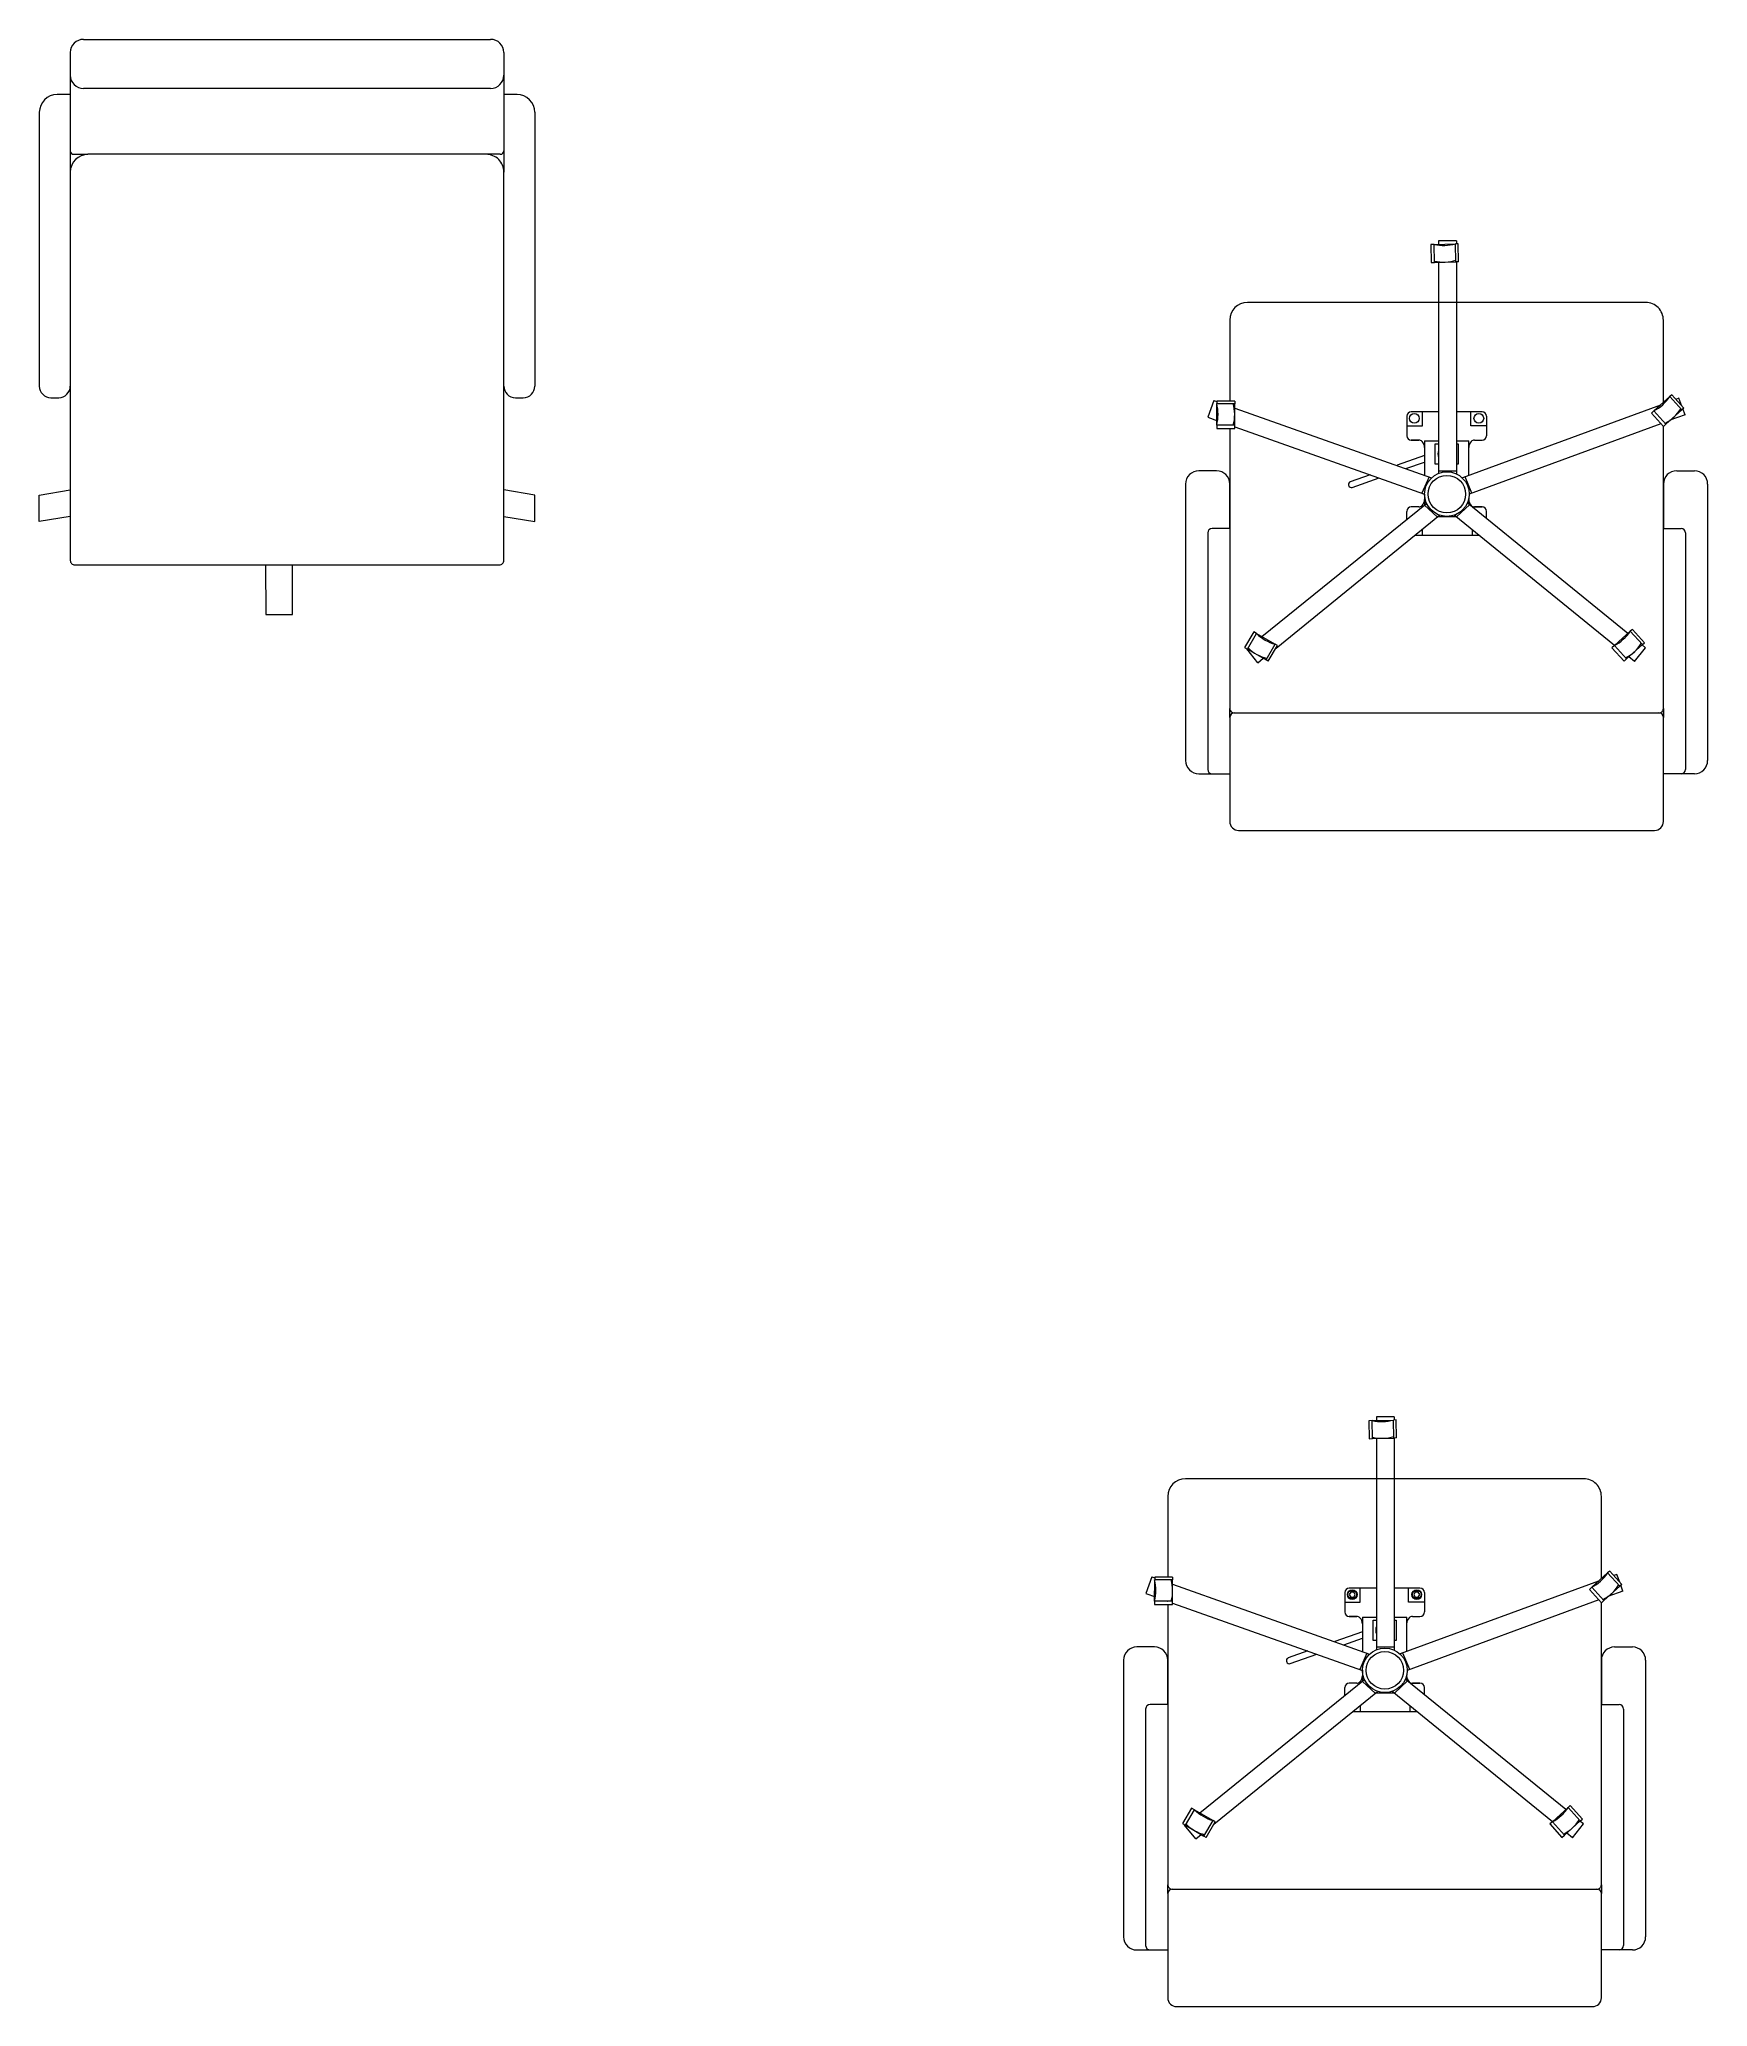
# Model space of a CAD drawing. Header units: millimetres. Extents: x 1212 to 3396, y 780 to 1892.
# Drawn here: x 2604.2 to 2792.8, y 1083.6 to 1305.9 of the extents above; entities that cross this region are included whole.
import ezdxf

# ---------------------------------------------------------------- set-up
doc = ezdxf.new("R2010")
doc.units = ezdxf.units.MM
doc.layers.add('A-FURN', color=2, linetype='Continuous', lineweight=18)

msp = doc.modelspace()

# ---------------------------------------------------------------- linework, layer by layer
at = {"layer": 'A-FURN'}
for p, q in [((2609.24, 1305.88), (2655.24, 1305.88)), ((2607.74, 1304.38), (2607.74, 1301.83)), ((2656.74, 1304.38), (2656.74, 1301.83)), ((2607.74, 1301.83), (2607.74, 1293.29)), ((2656.74, 1301.83), (2656.74, 1293.29)), ((2607.74, 1299.64), (2606.24, 1299.64)), ((2607.74, 1299.64), (2607.74, 1290.89)), ((2655.24, 1300.33), (2609.24, 1300.33)), ((2658.23, 1299.64), (2656.74, 1299.64)), ((2656.74, 1299.64), (2656.74, 1290.89)), ((2604.24, 1297.64), (2604.24, 1266.69)), ((2660.23, 1297.64), (2660.23, 1266.69)), ((2608.14, 1292.89), (2609.74, 1292.89)), ((2656.34, 1292.89), (2654.74, 1292.89)), ((2761.87, 1282.71), (2764.29, 1282.78)), ((2764.38, 1283.13), (2762.38, 1283.13)), ((2762.38, 1283.13), (2762.38, 1282.73)), ((2764.59, 1282.79), (2764.29, 1282.78)), ((2764.34, 1280.74), (2764.29, 1282.78)), ((2764.38, 1283.13), (2764.38, 1282.78)), ((2764.64, 1280.75), (2764.59, 1282.79)), ((2761.87, 1282.71), (2761.49, 1282.7)), ((2761.49, 1282.7), (2761.55, 1280.67)), ((2761.55, 1280.67), (2761.93, 1280.68)), ((2761.93, 1280.68), (2761.87, 1282.71)), ((2761.93, 1280.68), (2764.34, 1280.74)), ((2762.38, 1280.69), (2762.38, 1256.84)), ((2764.64, 1280.75), (2764.34, 1280.74)), ((2764.38, 1280.74), (2764.38, 1256.78)), ((2605.54, 1265.39), (2606.44, 1265.39)), ((2658.04, 1265.39), (2658.93, 1265.39)), ((2736.96, 1265.06), (2736.29, 1263.17)), ((2736.96, 1265.06), (2737.3, 1264.94)), ((2739.34, 1265.01), (2737.3, 1265.01)), ((2737.3, 1265.01), (2737.3, 1264.71)), ((2739.34, 1265.01), (2739.34, 1264.71)), ((2786.7, 1263.89), (2788.5, 1265.51)), ((2788.72, 1265.71), (2788.5, 1265.51)), ((2789.86, 1264), (2788.5, 1265.51)), ((2790.09, 1264.2), (2788.72, 1265.71)), ((2789.54, 1265.33), (2789.18, 1265.2)), ((2789.87, 1264.44), (2789.54, 1265.33)), ((2736.29, 1263.17), (2737.39, 1262.78)), ((2739.34, 1264.71), (2737.3, 1264.71)), ((2737.3, 1262.3), (2737.3, 1264.71)), ((2739.34, 1262.3), (2739.34, 1264.71)), ((2739.34, 1264.22), (2761.59, 1256.33)), ((2758.78, 1263.29), (2758.78, 1261.09)), ((2762.38, 1263.79), (2759.28, 1263.79)), ((2760.54, 1262.2), (2760.54, 1263.79)), ((2767.28, 1263.79), (2764.38, 1263.79)), ((2787.45, 1264.56), (2765.06, 1256.34)), ((2766.01, 1262.2), (2766.01, 1263.79)), ((2767.78, 1263.29), (2767.78, 1261.09)), ((2786.7, 1263.89), (2786.42, 1263.64)), ((2786.42, 1263.64), (2787.79, 1262.12)), ((2788.07, 1262.38), (2786.7, 1263.89)), ((2788.07, 1262.38), (2789.86, 1264)), ((2790.23, 1263.45), (2788.52, 1262.83)), ((2790.09, 1264.2), (2789.86, 1264)), ((2790.23, 1263.45), (2789.99, 1264.11)), ((2737.3, 1262.3), (2737.3, 1261.92)), ((2739.34, 1262.3), (2737.3, 1262.3)), ((2737.3, 1261.92), (2739.34, 1261.92)), ((2738.77, 1262.3), (2738.78, 1262.29)), ((2739.34, 1261.92), (2739.34, 1262.3)), ((2739.34, 1262.1), (2760.79, 1254.49)), ((2758.79, 1262.2), (2760.54, 1262.2)), ((2759.28, 1260.59), (2760.14, 1260.59)), ((2760.14, 1260.59), (2759.28, 1260.59)), ((2787.5, 1262.45), (2765.83, 1254.49)), ((2767.76, 1262.2), (2766.01, 1262.2)), ((2766.43, 1260.59), (2767.28, 1260.59)), ((2787.79, 1262.12), (2788.07, 1262.38)), ((2760.78, 1258.84), (2757.68, 1257.75)), ((2760.78, 1260.51), (2760.78, 1256.62)), ((2760.78, 1260.51), (2762.38, 1260.51)), ((2764.38, 1260.51), (2765.78, 1260.51)), ((2765.78, 1256.61), (2765.78, 1260.51)), ((2737.28, 1257.13), (2735.28, 1257.13)), ((2754.63, 1256.68), (2752.39, 1255.89)), ((2752.61, 1255.25), (2755.65, 1256.32)), ((2758.67, 1257.38), (2760.78, 1258.12)), ((2761.29, 1256.44), (2760.49, 1254.6)), ((2764.38, 1257.1), (2762.38, 1257.1)), ((2766.13, 1254.61), (2765.36, 1256.45)), ((2789.28, 1257.13), (2791.28, 1257.13)), ((2733.78, 1255.63), (2733.78, 1224.39)), ((2738.78, 1250.62), (2738.78, 1255.63)), ((2752.2, 1255.51), (2752.23, 1255.43)), ((2760.78, 1254.5), (2760.78, 1253.23)), ((2765.78, 1253.36), (2765.78, 1253.99)), ((2787.78, 1255.63), (2787.78, 1250.62)), ((2792.78, 1255.63), (2792.78, 1224.39)), ((2742.41, 1238.39), (2761.02, 1253.44)), ((2744, 1237.1), (2762.48, 1252.12)), ((2758.78, 1251.63), (2758.78, 1252.54)), ((2760.14, 1253.04), (2759.28, 1253.04)), ((2762.23, 1251.91), (2760.77, 1253.24)), ((2762.28, 1251.95), (2764.35, 1251.95)), ((2782.27, 1237.39), (2764.14, 1252.12)), ((2764.39, 1251.91), (2765.87, 1253.29)), ((2783.77, 1238.75), (2765.62, 1253.49)), ((2767.28, 1253.04), (2766.43, 1253.04)), ((2766.43, 1253.04), (2767.28, 1253.04)), ((2767.78, 1251.74), (2767.78, 1252.54)), ((2736.28, 1250.12), (2736.28, 1223.39)), ((2738.78, 1250.62), (2736.78, 1250.62)), ((2759.68, 1249.85), (2766.94, 1249.85)), ((2760.53, 1250.53), (2760.53, 1249.85)), ((2766.19, 1249.84), (2766.19, 1250.45)), ((2787.78, 1250.62), (2789.78, 1250.62)), ((2790.28, 1250.12), (2790.28, 1223.39)), ((2629.79, 1246.5), (2629.84, 1240.88)), ((2632.84, 1240.88), (2632.84, 1246.5)), ((2629.84, 1240.88), (2632.84, 1240.88)), ((2741.48, 1238.93), (2740.45, 1237.17)), ((2740.78, 1236.98), (2741.8, 1238.74)), ((2741.8, 1238.74), (2741.48, 1238.93)), ((2741.8, 1238.74), (2743.89, 1237.52)), ((2782.25, 1237.38), (2784.04, 1239)), ((2784.27, 1239.21), (2784.04, 1239)), ((2785.41, 1237.49), (2784.04, 1239)), ((2785.63, 1237.69), (2784.27, 1239.21)), ((2740.45, 1237.17), (2740.78, 1236.98)), ((2740.69, 1236.99), (2740.72, 1237.02)), ((2741.95, 1235.44), (2740.69, 1236.99)), ((2740.78, 1236.98), (2742.87, 1235.76)), ((2742.87, 1235.76), (2743.89, 1237.52)), ((2743.13, 1235.61), (2744.15, 1237.37)), ((2744.15, 1237.37), (2743.89, 1237.52)), ((2782.25, 1237.38), (2781.97, 1237.13)), ((2781.97, 1237.13), (2783.33, 1235.62)), ((2783.61, 1235.87), (2782.25, 1237.38)), ((2783.61, 1235.87), (2785.41, 1237.49)), ((2784.51, 1235.58), (2783.86, 1236.1)), ((2784.41, 1236.59), (2784.54, 1236.71)), ((2784.51, 1235.58), (2785.77, 1237.13)), ((2785.77, 1237.13), (2785.37, 1237.46)), ((2785.41, 1237.49), (2785.63, 1237.69)), ((2741.95, 1235.44), (2742.56, 1235.94)), ((2743.13, 1235.61), (2742.87, 1235.76)), ((2783.33, 1235.62), (2783.61, 1235.87)), ((2738.78, 1229.26), (2738.78, 1230.26)), ((2739.28, 1229.76), (2739.28, 1229.76)), ((2787.28, 1229.76), (2787.28, 1229.76)), ((2787.78, 1230.26), (2787.78, 1229.26)), ((2738.78, 1229.26), (2738.78, 1217.49)), ((2787.78, 1217.49), (2787.78, 1229.26)), ((2735.28, 1222.89), (2736.78, 1222.89)), ((2736.78, 1222.89), (2738.78, 1222.89)), ((2789.78, 1222.89), (2787.78, 1222.89)), ((2791.28, 1222.89), (2789.78, 1222.89)), ((2739.78, 1216.49), (2786.78, 1216.49)), ((2754.86, 1149.79), (2754.48, 1149.78)), ((2754.48, 1149.78), (2754.54, 1147.75)), ((2754.86, 1149.79), (2757.27, 1149.86)), ((2754.91, 1147.76), (2754.86, 1149.79)), ((2757.37, 1150.21), (2755.37, 1150.21)), ((2755.37, 1150.21), (2755.37, 1149.81)), ((2757.57, 1149.87), (2757.27, 1149.86)), ((2757.33, 1147.82), (2757.27, 1149.86)), ((2757.37, 1150.21), (2757.37, 1149.86)), ((2757.63, 1147.83), (2757.57, 1149.87)), ((2754.54, 1147.75), (2754.91, 1147.76)), ((2754.91, 1147.76), (2757.33, 1147.82)), ((2755.37, 1147.77), (2755.37, 1123.92)), ((2757.63, 1147.83), (2757.33, 1147.82)), ((2757.37, 1147.82), (2757.37, 1123.86)), ((2729.95, 1132.14), (2729.28, 1130.25)), ((2729.95, 1132.14), (2730.29, 1132.02)), ((2730.28, 1129.38), (2730.29, 1131.79)), ((2730.29, 1132.09), (2730.29, 1131.79)), ((2732.32, 1132.09), (2730.29, 1132.09)), ((2732.32, 1131.79), (2730.29, 1131.79)), ((2732.32, 1132.09), (2732.32, 1131.79)), ((2732.32, 1129.38), (2732.32, 1131.79)), ((2780.44, 1131.64), (2758.04, 1123.42)), ((2779.69, 1130.97), (2781.48, 1132.59)), ((2781.71, 1132.79), (2781.48, 1132.59)), ((2782.85, 1131.08), (2781.48, 1132.59)), ((2783.07, 1131.28), (2781.71, 1132.79)), ((2782.52, 1132.41), (2782.17, 1132.28)), ((2782.85, 1131.52), (2782.52, 1132.41)), ((2729.28, 1130.25), (2730.38, 1129.86)), ((2730.28, 1129.38), (2730.28, 1129)), ((2732.32, 1129.38), (2730.28, 1129.38)), ((2731.75, 1129.38), (2731.77, 1129.37)), ((2732.32, 1131.3), (2754.57, 1123.41)), ((2732.32, 1129), (2732.32, 1129.38)), ((2751.77, 1130.37), (2751.77, 1128.17)), ((2755.37, 1130.87), (2752.27, 1130.87)), ((2753.52, 1129.28), (2753.52, 1130.87)), ((2760.27, 1130.87), (2757.37, 1130.87)), ((2780.48, 1129.53), (2758.82, 1121.57)), ((2758.99, 1129.28), (2758.99, 1130.87)), ((2760.77, 1130.37), (2760.77, 1128.17)), ((2779.69, 1130.97), (2779.41, 1130.71)), ((2779.41, 1130.71), (2780.77, 1129.2)), ((2781.05, 1129.46), (2779.69, 1130.97)), ((2780.77, 1129.2), (2781.05, 1129.46)), ((2781.05, 1129.46), (2782.85, 1131.08)), ((2783.21, 1130.53), (2781.51, 1129.91)), ((2783.07, 1131.28), (2782.85, 1131.08)), ((2783.21, 1130.53), (2782.97, 1131.19)), ((2730.28, 1129), (2732.32, 1129)), ((2732.32, 1129.17), (2753.77, 1121.57)), ((2751.77, 1129.28), (2753.52, 1129.28)), ((2752.27, 1127.67), (2753.12, 1127.67)), ((2753.12, 1127.67), (2752.27, 1127.67)), ((2753.77, 1127.59), (2753.77, 1123.7)), ((2753.77, 1127.59), (2755.37, 1127.59)), ((2757.37, 1127.59), (2758.77, 1127.59)), ((2758.77, 1123.69), (2758.77, 1127.59)), ((2760.74, 1129.28), (2758.99, 1129.28)), ((2759.41, 1127.67), (2760.27, 1127.67)), ((2753.77, 1125.92), (2750.66, 1124.83)), ((2751.66, 1124.46), (2753.77, 1125.2)), ((2726.77, 1122.71), (2726.77, 1091.47)), ((2730.27, 1124.21), (2728.27, 1124.21)), ((2731.77, 1117.7), (2731.77, 1122.71)), ((2747.61, 1123.76), (2745.37, 1122.97)), ((2745.6, 1122.33), (2748.63, 1123.4)), ((2754.27, 1123.52), (2753.47, 1121.68)), ((2757.37, 1124.18), (2755.37, 1124.18)), ((2759.12, 1121.68), (2758.34, 1123.53)), ((2780.77, 1122.71), (2780.77, 1117.7)), ((2782.27, 1124.21), (2784.27, 1124.21)), ((2785.77, 1122.71), (2785.77, 1091.47)), ((2735.39, 1105.47), (2754.01, 1120.52)), ((2745.19, 1122.59), (2745.21, 1122.51)), ((2753.77, 1121.58), (2753.77, 1120.31)), ((2776.75, 1105.83), (2758.61, 1120.57)), ((2758.77, 1120.44), (2758.77, 1121.07)), ((2736.98, 1104.18), (2755.46, 1119.19)), ((2751.77, 1118.71), (2751.77, 1119.62)), ((2753.12, 1120.12), (2752.27, 1120.12)), ((2755.21, 1118.99), (2753.76, 1120.32)), ((2755.26, 1119.03), (2757.33, 1119.03)), ((2775.25, 1104.47), (2757.13, 1119.19)), ((2757.38, 1118.99), (2758.86, 1120.37)), ((2760.27, 1120.12), (2759.41, 1120.12)), ((2759.41, 1120.12), (2760.27, 1120.12)), ((2760.77, 1118.82), (2760.77, 1119.62)), ((2729.27, 1117.2), (2729.27, 1090.47)), ((2731.77, 1117.7), (2729.77, 1117.7)), ((2752.67, 1116.92), (2759.92, 1116.92)), ((2753.51, 1117.61), (2753.51, 1116.92)), ((2759.17, 1116.92), (2759.17, 1117.53)), ((2780.77, 1117.7), (2782.77, 1117.7)), ((2783.27, 1117.2), (2783.27, 1090.47)), ((2734.46, 1106.01), (2733.44, 1104.25)), ((2733.76, 1104.06), (2734.79, 1105.82)), ((2734.79, 1105.82), (2734.46, 1106.01)), ((2734.79, 1105.82), (2736.88, 1104.6)), ((2775.23, 1104.46), (2777.03, 1106.08)), ((2777.25, 1106.28), (2777.03, 1106.08)), ((2778.39, 1104.57), (2777.03, 1106.08)), ((2778.62, 1104.77), (2777.25, 1106.28)), ((2733.44, 1104.25), (2733.76, 1104.06)), ((2733.67, 1104.07), (2733.7, 1104.1)), ((2734.93, 1102.52), (2733.67, 1104.07)), ((2733.76, 1104.06), (2735.85, 1102.84)), ((2734.93, 1102.52), (2735.55, 1103.02)), ((2735.85, 1102.84), (2736.88, 1104.6)), ((2736.11, 1102.69), (2735.85, 1102.84)), ((2736.11, 1102.69), (2737.14, 1104.45)), ((2737.14, 1104.45), (2736.88, 1104.6)), ((2775.23, 1104.46), (2774.95, 1104.21)), ((2774.95, 1104.21), (2776.32, 1102.7)), ((2776.6, 1102.95), (2775.23, 1104.46)), ((2776.32, 1102.7), (2776.6, 1102.95)), ((2776.6, 1102.95), (2778.39, 1104.57)), ((2777.49, 1102.66), (2776.85, 1103.18)), ((2777.4, 1103.67), (2777.52, 1103.78)), ((2777.49, 1102.66), (2778.75, 1104.21)), ((2778.75, 1104.21), (2778.35, 1104.53)), ((2778.39, 1104.57), (2778.62, 1104.77)), ((2731.77, 1096.34), (2731.77, 1097.34)), ((2731.77, 1096.34), (2731.77, 1084.57)), ((2732.27, 1096.84), (2732.27, 1096.84)), ((2780.27, 1096.84), (2780.27, 1096.84)), ((2780.77, 1097.34), (2780.77, 1096.34)), ((2780.77, 1084.57), (2780.77, 1096.34)), ((2728.27, 1089.97), (2729.77, 1089.97)), ((2729.77, 1089.97), (2731.77, 1089.97)), ((2782.77, 1089.97), (2780.77, 1089.97)), ((2784.27, 1089.97), (2782.77, 1089.97)), ((2732.77, 1083.57), (2779.77, 1083.57))]:
    msp.add_line(p, q, dxfattribs=at)
for points in [[(2607.74, 1247, 0.414214), (2608.24, 1246.5), (2656.24, 1246.5, 0.414214), (2656.74, 1247), (2656.74, 1266.69), (2656.74, 1290.89, 0.414214), (2654.74, 1292.89), (2609.74, 1292.89, 0.414213), (2607.74, 1290.89), (2607.74, 1266.69), (2607.74, 1247)], [(2787.78, 1264.86), (2787.78, 1274.15, 0.414214), (2785.78, 1276.15), (2740.78, 1276.15, 0.414213), (2738.78, 1274.15), (2738.78, 1265.01)], [(2738.78, 1230.26, 0.414214), (2739.28, 1229.76), (2787.28, 1229.76, 0.414214), (2787.78, 1230.26), (2787.78, 1249.95), (2787.78, 1262.13)], [(2780.77, 1131.94), (2780.77, 1141.23, 0.414214), (2778.77, 1143.23), (2733.77, 1143.23, 0.414213), (2731.77, 1141.23), (2731.77, 1132.09)], [(2731.77, 1097.34, 0.414214), (2732.27, 1096.84), (2780.27, 1096.84, 0.414214), (2780.77, 1097.34), (2780.77, 1117.03), (2780.77, 1129.21)]]:
    msp.add_lwpolyline(points, format="xyb", dxfattribs=at)
for points in [[(2738.78, 1261.92), (2738.78, 1249.95), (2738.78, 1230.26)], [(2762.38, 1257.87), (2762, 1257.87), (2762, 1260.18), (2762.38, 1260.18)], [(2764.38, 1260.18), (2764.58, 1260.18), (2764.58, 1257.87), (2764.38, 1257.87)], [(2607.74, 1251.98), (2604.24, 1251.38), (2604.24, 1254.38), (2607.74, 1254.98)], [(2656.74, 1251.98), (2660.23, 1251.38), (2660.23, 1254.38), (2656.74, 1254.98)], [(2731.77, 1129), (2731.77, 1117.03), (2731.77, 1097.34)], [(2755.37, 1124.95), (2754.99, 1124.95), (2754.99, 1127.26), (2755.37, 1127.26)], [(2757.37, 1127.26), (2757.57, 1127.26), (2757.57, 1124.95), (2757.37, 1124.95)]]:
    msp.add_lwpolyline(points, dxfattribs=at)
at = {"layer": 'A-FURN', "linetype": 'Continuous'}
for points in [[(2752.78, 1129.84), (2752.95, 1130.13), (2752.78, 1130.42), (2752.44, 1130.42), (2752.27, 1130.13), (2752.44, 1129.84)], [(2760.07, 1129.84), (2760.24, 1130.13), (2760.07, 1130.42), (2759.74, 1130.42), (2759.57, 1130.13), (2759.74, 1129.84)]]:
    msp.add_lwpolyline(points, close=True, dxfattribs=at)
at = {"layer": 'A-FURN'}
for centre, radius in [((2759.63, 1263.05), 0.549), ((2766.92, 1263.05), 0.549), ((2763.31, 1254.49), 2.52), ((2763.31, 1254.49), 2.12), ((2752.61, 1130.13), 0.549), ((2759.91, 1130.13), 0.549), ((2756.3, 1121.57), 2.52), ((2756.3, 1121.57), 2.12)]:
    msp.add_circle(centre, radius, dxfattribs=at)
at = {"layer": 'A-FURN', "linetype": 'Continuous'}
for centre in [(2752.61, 1130.13), (2759.91, 1130.13)]:
    msp.add_circle(centre, 0.481, dxfattribs=at)
at = {"layer": 'A-FURN'}
for centre, radius, start, end in [((2609.24, 1304.38), 1.5, 90, 180), ((2655.24, 1304.38), 1.5, 0, 90), ((2609.24, 1301.83), 1.5, 180, 270), ((2655.24, 1301.83), 1.5, 270, 0), ((2606.24, 1297.64), 2, 90, 180), ((2658.23, 1297.64), 2, 0, 90), ((2608.14, 1293.29), 0.4, 179.9999, 270), ((2656.34, 1293.29), 0.4, 270, 0), ((2762.94, 1287.69), 5.09, 257.8506, 285.3177), ((2762.96, 1285.15), 4.44, 256.4893, 288.037), ((2605.54, 1266.69), 1.3, 180, 270), ((2606.44, 1266.69), 1.3, 270, 360), ((2658.04, 1266.69), 1.3, 180, 270), ((2658.93, 1266.69), 1.3, 270, 0), ((2784.29, 1268.37), 5.09, 298.3688, 325.8359), ((2732.36, 1263.51), 5.09, 346.2254, 13.6925), ((2734.89, 1263.46), 4.44, 344.8641, 16.4118), ((2759.28, 1263.29), 0.5, 90, 180), ((2767.28, 1263.29), 0.5, 360, 90), ((2785.95, 1266.45), 4.44, 297.0075, 328.5552), ((2759.28, 1261.09), 0.5, 180, 270), ((2760.14, 1260.09), 0.5, 42.7692, 90), ((2766.43, 1260.09), 0.5, 90, 137.2308), ((2767.28, 1261.09), 0.5, 270, 360), ((2759.74, 1259.72), 1.05, 1.5411, 42.7692), ((2763.28, 1259.03), 0.997, 154.4702, 205.5298), ((2766.83, 1259.72), 1.05, 137.2308, 178.4589), ((2735.28, 1255.63), 1.5, 90, 180), ((2737.28, 1255.63), 1.5, 360, 90), ((2789.28, 1255.63), 1.5, 90, 180), ((2791.28, 1255.63), 1.5, 360, 90), ((2752.49, 1255.61), 0.3, 109.3575, 199.3575), ((2752.51, 1255.53), 0.3, 199.3575, 289.3575), ((2759.74, 1253.91), 1.05, 317.2308, 358.4589), ((2766.83, 1253.91), 1.05, 181.5411, 222.7692), ((2759.28, 1252.54), 0.5, 90, 180), ((2760.14, 1253.54), 0.5, 270, 317.2308), ((2766.43, 1253.54), 0.5, 222.7692, 270), ((2767.28, 1252.54), 0.5, 360, 90), ((2736.78, 1250.12), 0.5, 90, 180), ((2789.78, 1250.12), 0.5, 360, 90), ((2745.34, 1242.4), 5.09, 226.0436, 253.5107), ((2779.83, 1241.86), 5.09, 298.3688, 325.8359), ((2744.02, 1240.24), 4.44, 224.6823, 256.23), ((2781.49, 1239.94), 4.44, 297.0075, 328.5552), ((2739.28, 1229.26), 0.5, 90, 180), ((2787.28, 1229.26), 0.5, 360, 90), ((2735.28, 1224.39), 1.5, 180, 270), ((2736.78, 1223.39), 0.5, 180, 270), ((2789.78, 1223.39), 0.5, 270, 360), ((2791.28, 1224.39), 1.5, 270, 360), ((2739.78, 1217.49), 1, 180, 270), ((2786.78, 1217.49), 1, 270, 360), ((2755.93, 1154.77), 5.09, 257.8506, 285.3177), ((2755.95, 1152.23), 4.44, 256.4893, 288.037), ((2725.34, 1130.59), 5.09, 346.2254, 13.6925), ((2727.88, 1130.54), 4.44, 344.8641, 16.4118), ((2777.27, 1135.44), 5.09, 298.3688, 325.8359), ((2752.27, 1130.37), 0.5, 90, 180), ((2760.27, 1130.37), 0.5, 360, 90), ((2778.93, 1133.53), 4.44, 297.0075, 328.5552), ((2752.27, 1128.17), 0.5, 180, 270), ((2753.12, 1127.17), 0.5, 42.7692, 90), ((2752.72, 1126.8), 1.05, 1.5411, 42.7692), ((2759.81, 1126.8), 1.05, 137.2308, 178.4589), ((2759.41, 1127.17), 0.5, 90, 137.2308), ((2760.27, 1128.17), 0.5, 270, 360), ((2756.27, 1126.11), 0.997, 154.4702, 205.5298), ((2728.27, 1122.71), 1.5, 90, 180), ((2730.27, 1122.71), 1.5, 360, 90), ((2745.47, 1122.68), 0.3, 109.3575, 199.3575), ((2782.27, 1122.71), 1.5, 90, 180), ((2784.27, 1122.71), 1.5, 360, 90), ((2745.5, 1122.61), 0.3, 199.3575, 289.3575), ((2752.72, 1120.99), 1.05, 317.2308, 358.4589), ((2759.81, 1120.99), 1.05, 181.5411, 222.7692), ((2752.27, 1119.62), 0.5, 90, 180), ((2753.12, 1120.62), 0.5, 270, 317.2308), ((2759.41, 1120.62), 0.5, 222.7692, 270), ((2760.27, 1119.62), 0.5, 360, 90), ((2729.77, 1117.2), 0.5, 90, 180), ((2782.77, 1117.2), 0.5, 360, 90), ((2738.32, 1109.48), 5.09, 226.0436, 253.5107), ((2772.82, 1108.94), 5.09, 298.3688, 325.8359), ((2737, 1107.31), 4.44, 224.6823, 256.23), ((2774.48, 1107.02), 4.44, 297.0075, 328.5552), ((2732.27, 1096.34), 0.5, 90, 180), ((2780.27, 1096.34), 0.5, 360, 90), ((2728.27, 1091.47), 1.5, 180, 270), ((2729.77, 1090.47), 0.5, 180, 270), ((2782.77, 1090.47), 0.5, 270, 360), ((2784.27, 1091.47), 1.5, 270, 360), ((2732.77, 1084.57), 1, 180, 270), ((2779.77, 1084.57), 1, 270, 360)]:
    msp.add_arc(centre, radius, start, end, dxfattribs=at)

doc.saveas('drawing.dxf')
